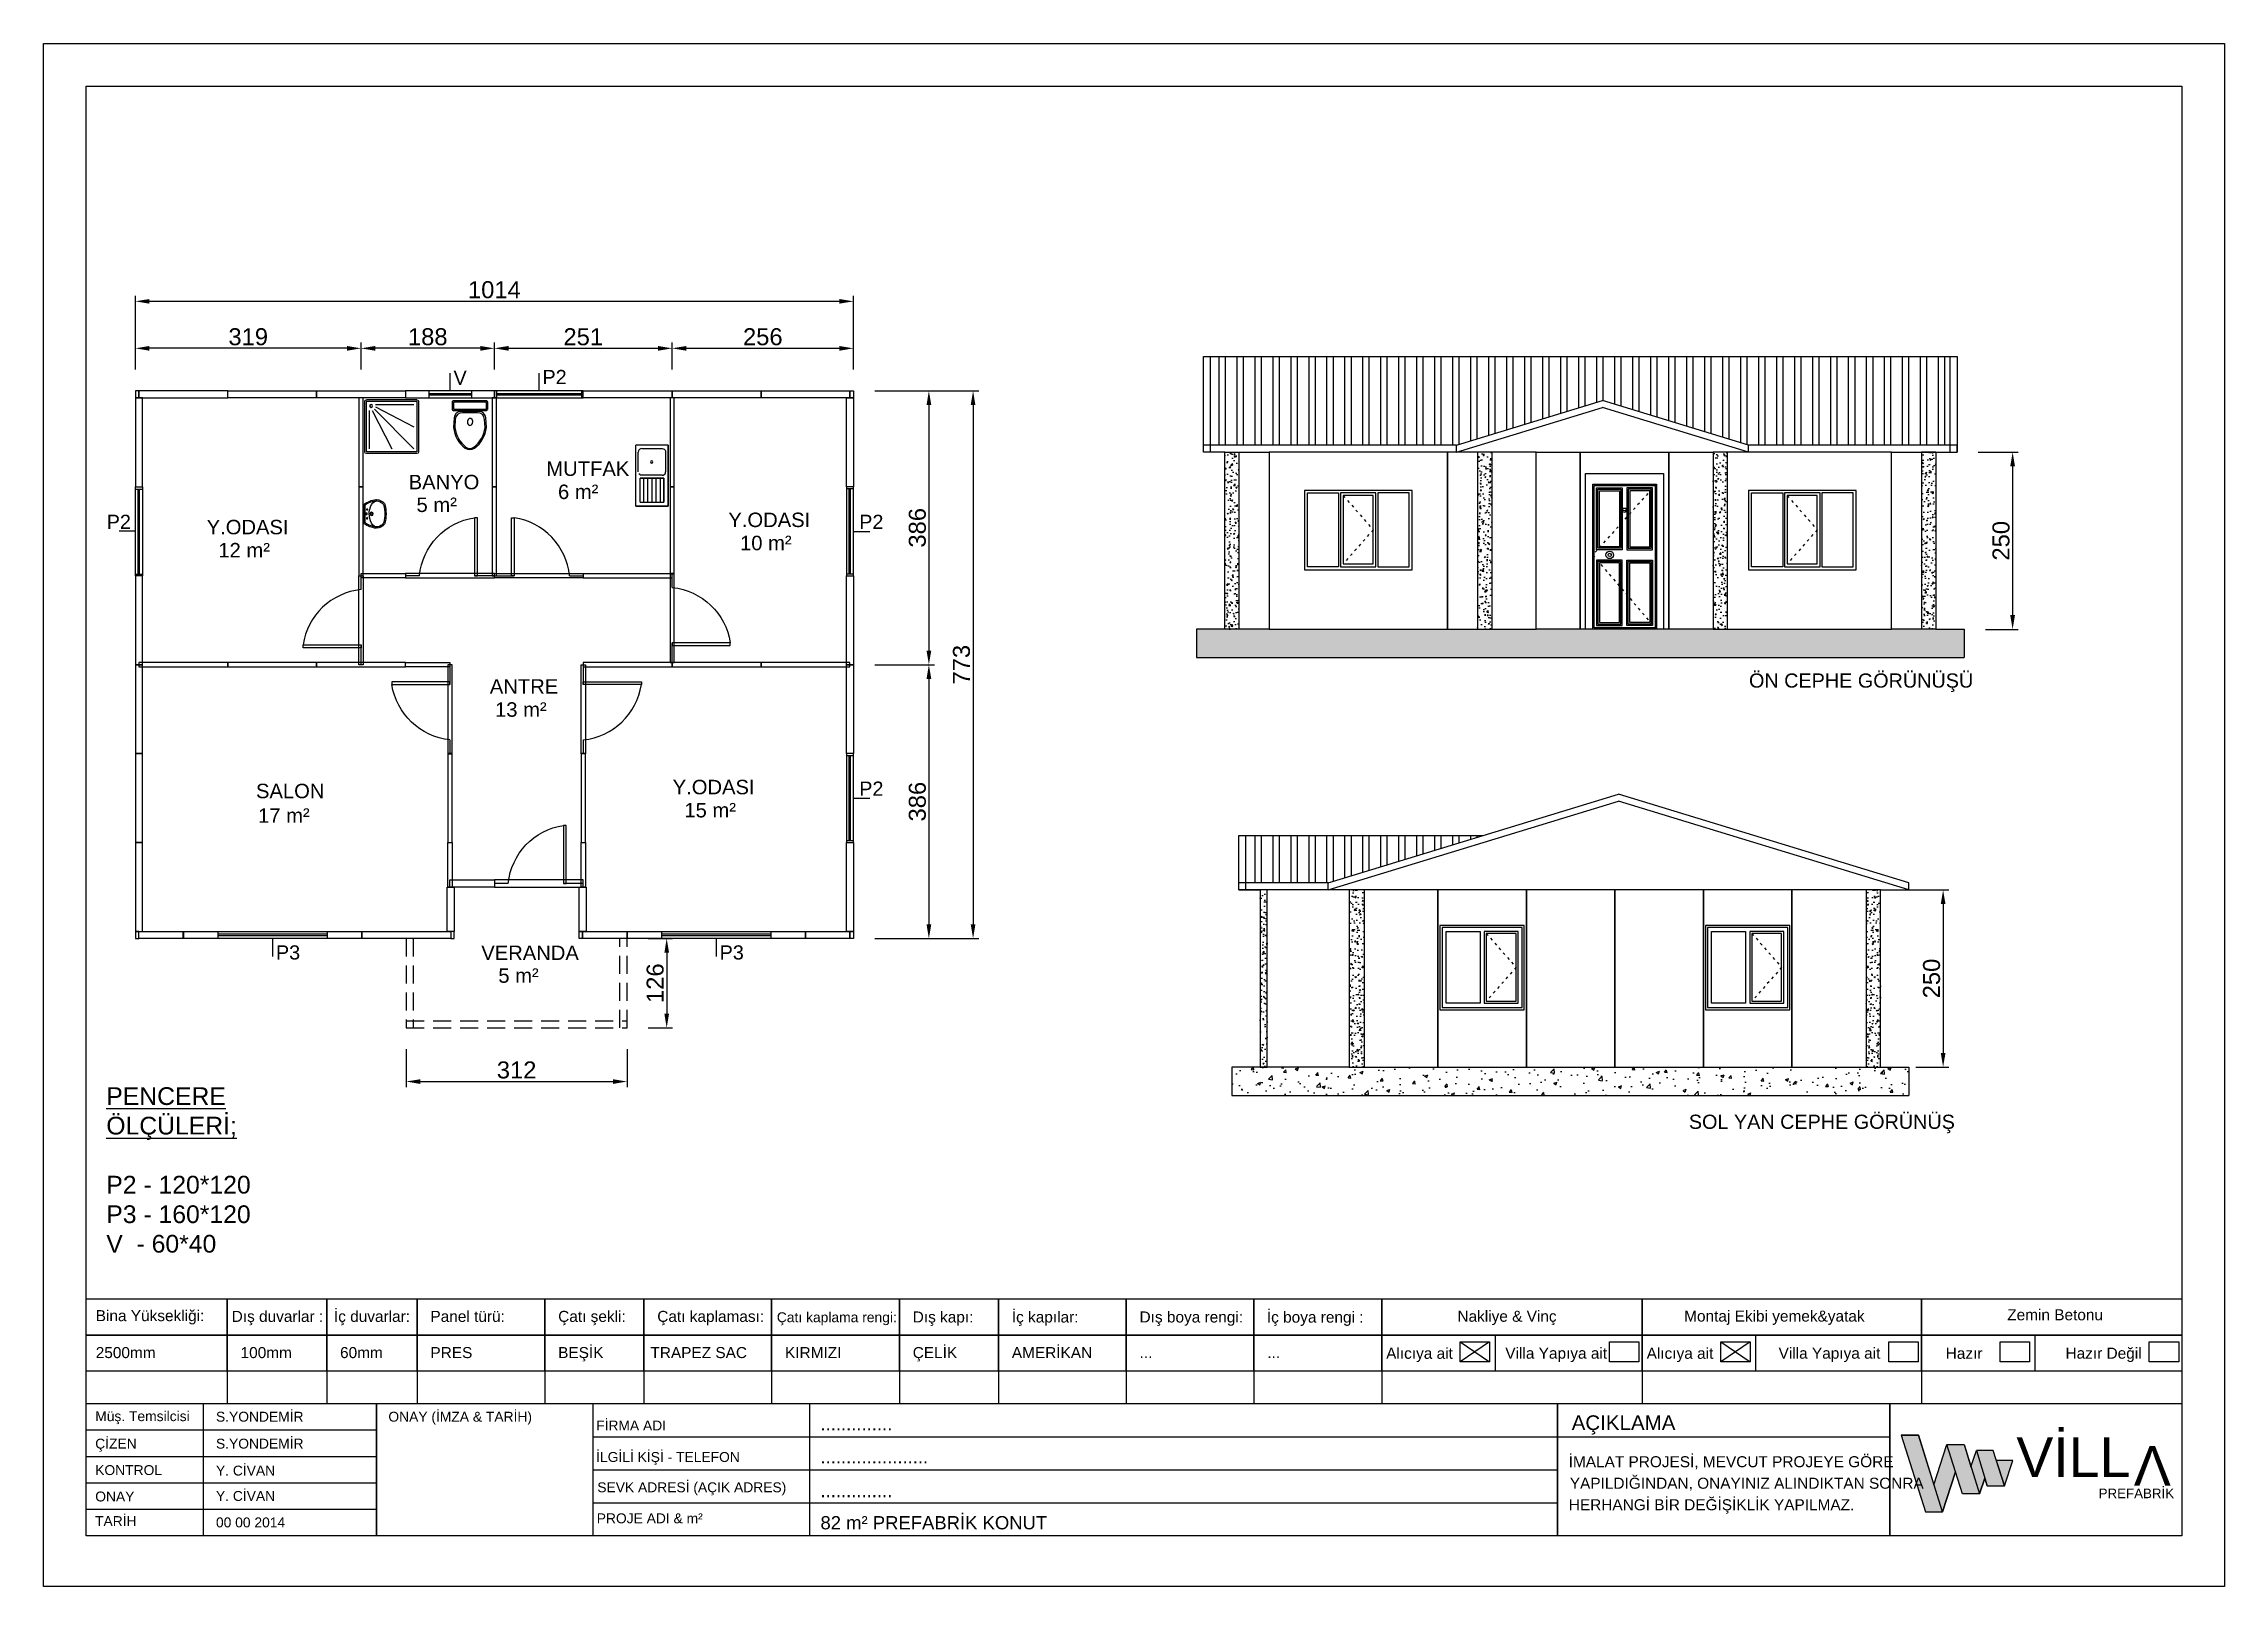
# Model space of a CAD drawing. Header units: millimetres. Extents: x 202729 to 220821, y -210537 to -202962.
# Drawn here: x 202729 to 205809, y -205139 to -202962 of the extents above; entities that cross this region are included whole.
import ezdxf
from ezdxf.enums import TextEntityAlignment as Align

# ---------------------------------------------------------------- set-up
doc = ezdxf.new("R2010")
doc.units = ezdxf.units.MM
doc.header["$MEASUREMENT"] = 0
doc.linetypes.add('ACAD_ISO03W100', pattern=[30, 12, -18])
doc.linetypes.add('DASHEDX2', pattern=[38.1, 25.4, -12.7])
for name, color, linetype in [('ANTET', 7, 'Continuous'), ('Block1', 255, 'Continuous'), ('KAPI-PEN', 3, 'Continuous'), ('kapı', 6, 'Continuous'), ('PANO', 11, 'Continuous'), ('TEFRIS', 4, 'Continuous'), ('YAZI', 50, 'Continuous')]:
    doc.layers.add(name, color=color, linetype=linetype)
doc.styles.get("Standard").update_dxf_attribs({"font": 'arial.ttf'})
doc.dimstyles.new('SERCAN', dxfattribs={"dimscale": 20, "dimtxt": 1.2, "dimasz": 1, "dimexe": 0.4, "dimexo": 1.5, "dimgap": 0.2, "dimtad": 1, "dimrnd": 1, "dimzin": 12, "dimdsep": 46, "dimtxsty": 'Standard', "dimcen": 0.8, "dimdle": 0.0005, "dimclrd": 150, "dimclre": 1, "dimclrt": 3, "dimazin": 3, "dimtfac": 1, "dimtmove": 0, "dimatfit": 3, "dimldrblk": 'DOTSMALL', "dimfxl": 0, "dimtolj": 1, "dimtzin": 0, "dimarcsym": 0})
pattern_1 = [(50, (131313.13, -215476.445), (18.218467, -1.5939086), [1.905, -20.955]), (355, (131313.13, -215476.445), (-3.5242826, 19.1056643), [1.524, -16.764]), (100.451, (131314.648, -215476.578), (14.69425, 17.5116688), [1.619, -17.809]), (46.1842, (131313.13, -215471.365), (27.107904, -4.204233), [2.8575, -31.4325]), (96.6356, (131315.389, -215471.716), (23.740423, 24.742556), [2.4285, -26.7135]), (351.184, (131313.13, -215471.365), (23.740461, 24.742512), [2.286, -25.146]), (21, (131315.67, -215472.635), (15.161488, -10.226552), [1.905, -20.955]), (326, (131315.67, -215472.635), (6.180203, 18.4187966), [1.524, -16.764]), (71.4514, (131316.933, -215473.488), (21.341649, 8.1922858), [1.619, -17.809]), (37.5, (131313.1296, -215476.4454), (0.3088603, 8.4555039), [0, -16.5608, 0, -17.018, 0, -16.8275]), (7.5, (131313.13, -215476.445), (6.6819663, 10.0180575), [0, -9.7028, 0, -16.1798, 0, -6.4135]), (327.5, (131307.4654, -215476.4454), (13.5590595, -0.5728744), [0, -6.35, 0, -19.812, 0, -26.289]), (317.5, (131304.925, -215476.445), (14.8129181, 2.5426491), [0, -8.255, 0, -13.1572, 0, -18.669])]
pattern_2 = [(90, (180242.816, -209614.712), (-25.4, 5e-15), []), (90, (180233.836, -209605.732), (-25.4, 5e-15), [])]

msp = doc.modelspace()

# ---------------------------------------------------------------- texts
for s, p in [('BANYO', (203244.932, -203590.748, 3)), ('MUTFAK', (203439.343, -203571.887, 3)), ('5 m²', (203256.041, -203622.805, 3)), ('6 m²', (203455.827, -203604.505, 3)), ('Y.ODASI', (202959.731, -203654.268, 3)), ('Y.ODASI', (203696.378, -203644.072, 3)), ('10 m²', (203712.862, -203676.69, 3)), ('12 m²', (202976.215, -203686.885, 3)), ('ANTRE', (203359.548, -203879.149, 3)), ('13 m²', (203366.939, -203911.766, 3)), ('Y.ODASI', (203617.78, -204021.184, 3)), ('SALON', (203029.385, -204026.74, 3)), ('15 m²', (203634.265, -204053.802, 3)), ('17 m²', (203032.317, -204061.364, 3)), ('VERANDA', (203347.487, -204255.134, 3)), ('5 m²', (203371.541, -204287.247, 3))]:
    msp.add_text(s, height=20.4019).set_placement(p)
at = {"linetype": 'Continuous', "lineweight": 25}
msp.add_text('ÖN CEPHE GÖRÜNÜŞÜ', height=20, dxfattribs=at).set_placement((205295.862, -203870.663, 3), align=Align.CENTER)
msp.add_text('SOL YAN CEPHE GÖRÜNÜŞ', height=20, dxfattribs=at).set_placement((205052.628, -204493.376, 3))
at = {"insert": (202818.01, -204434.646, 3), "char_height": 25, "attachment_point": 1}
msp.add_mtext_dynamic_manual_height_columns('{\\LPENCERE ÖLÇÜLERİ;}\\P\\PP2 - 120*120\\PP3 - 160*120\\PV  - 60*40', width=318.49724, gutter_width=12.5, heights=[255.588], dxfattribs=at)
at = {"layer": 'ANTET'}
for s, height, p in [('Müş. Temsilcisi', 13.97429, (202802.37, -204905.876, 3)), ('ÇİZEN', 13.9743, (202802.37, -204944.632, 3)), ('FİRMA ADI', 13.9743, (203509.701, -204919.04, 3)), ('AÇIKLAMA', 20.736, (204887.152, -204918.44, 3)), ('İLGİLİ KİŞİ - TELEFON', 13.97429, (203509.701, -204963.469, 3)), ('KONTROL ', 13.9743, (202802.37, -204981.956, 3)), ('SEVK ADRESİ (AÇIK ADRES) ', 13.97429, (203511.311, -205006.252, 3)), ('ONAY', 13.9743, (202802.37, -205019.25, 3)), ('TARİH', 13.9743, (202802.125, -205053.96, 3)), ('PROJE ADI & m² ', 13.97429, (203510.52, -205050.038, 3))]:
    e = msp.add_text(s, height=height, dxfattribs=at)
    e.set_placement(p)
    e.dxf.unprotected_set("ltscale", 0)
for s, p in [('İMALAT PROJESİ, MEVCUT PROJEYE GÖRE', (204882.912, -204970.922, 3)), ('YAPILDIĞINDAN, ONAYINIZ ALINDIKTAN SONRA', (204884.514, -205001.292, 3)), ('HERHANGİ BİR DEĞİŞİKLİK YAPILMAZ.', (204883.08, -205031.663, 3))]:
    msp.add_text(s, height=15.552, dxfattribs=at).set_placement(p)
at = {"layer": 'YAZI'}
for s, height, p in [('Bina Yüksekliği:', 15.552, (202803.094, -204764.786, 3)), ('Dış duvarlar : ', 15.552, (202995.04, -204765.796, 3)), ('İç duvarlar:', 15.552, (203139.429, -204765.796, 3)), ('Panel türü: ', 15.552, (203275.705, -204765.796, 3)), ('Çatı şekli:', 15.552, (203456.071, -204765.796, 3)), ('Çatı kaplaması: ', 15.552, (203595.988, -204765.796, 3)), ('Çatı kaplama rengi: ', 13.9968, (203764.759, -204766.263, 3)), ('Dış kapı:', 15.552, (203956.721, -204766.647, 3)), ('İç kapılar: ', 15.552, (204096.638, -204766.647, 3)), ('Dış boya rengi:', 15.552, (204277.004, -204766.647, 3)), ('İç boya rengi :', 15.552, (204456.753, -204766.802, 3)), ('Nakliye & Vinç', 15.552, (204725.84, -204765.611, 3)), ('Montaj Ekibi yemek&yatak', 15.552, (205045.975, -204765.363, 3)), ('Zemin Betonu', 15.552, (205502.168, -204763.568, 3)), ('2500mm', 15.552, (202803.094, -204816.899, 3)), ('100mm', 15.552, (203007.642, -204816.899, 3)), ('60mm', 15.552, (203148.059, -204816.899, 3)), ('PRES', 15.552, (203275.705, -204816.899, 3)), ('BEŞİK', 15.552, (203456.071, -204816.899, 3)), ('TRAPEZ SAC', 15.552, (203586.32, -204816.899, 3)), ('KIRMIZI', 15.552, (203776.354, -204816.899, 3)), ('ÇELİK', 15.552, (203956.721, -204816.899, 3)), ('AMERİKAN', 15.552, (204096.638, -204816.899, 3)), ('Alıcıya ait ', 15.552, (204625.211, -204817.899, 3)), ('Villa Yapıya ait', 15.552, (204793.458, -204817.76, 3)), ('Alıcıya ait ', 15.552, (204993.002, -204817.899, 3)), ('Villa Yapıya ait', 15.552, (205179.331, -204817.76, 3)), ('Hazır', 15.552, (205415.3, -204817.899, 3)), ('Hazır Değil', 15.552, (205584.493, -204817.76, 3)), ('...', 15.552, (204277.004, -204816.899, 3)), ('...', 15.552, (204457.371, -204816.899, 3)), ('S.YONDEMİR', 13.9743, (202972.862, -204906.624, 3)), ('ONAY (İMZA & TARİH)', 13.97429, (203216.304, -204906.624, 3)), ('S.YONDEMİR', 13.9743, (202972.862, -204944.632, 3)), ('..............', 18.6624, (203826.429, -204918.932, 3)), ('Y. CİVAN', 13.9743, (202972.862, -204982.656, 3)), ('.....................', 18.6624, (203826.429, -204965.426, 3)), ('Y. CİVAN', 13.9743, (202972.862, -205018.487, 3)), ('..............', 18.6624, (203826.429, -205013.258, 3)), ('00 00 2014', 13.9743, (202972.862, -205055.812, 3)), ('82 m² PREFABRİK KONUT', 18.6624, (203826.429, -205058.594, 3))]:
    e = msp.add_text(s, height=height, dxfattribs=at)
    e.set_placement(p)
    e.dxf.unprotected_set("ltscale", 0)

# ---------------------------------------------------------------- blocks, each defined once
blk = doc.blocks.new('P2 GÖRÜNÜS')
at = {"layer": 'Block1', "color": 1, "linetype": 'ACAD_ISO03W100', "ltscale": 0.3}
for p, q in [((60064.2, 10582.2), (60106.2, 10534.5)), ((60106.2, 10534.5), (60064.2, 10486.8))]:
    blk.add_line(p, q, dxfattribs=at)
at = {"layer": 'Block1', "color": 114}
blk.add_line((59995.7, 10393.7), (60120.7, 10393.7), dxfattribs=at)
blk.add_lwpolyline([(60120.7, 10643.7), (59995.7, 10643.7), (59995.7, 10393.7), (60120.7, 10393.7)], close=True, dxfattribs=at)
at = {"layer": 'Block1', "color": 0}
for points in [[(60117.7, 10593.7), (59998.7, 10593.7), (59998.7, 10474.7), (60117.7, 10474.7)], [(60114.7, 10590.7), (60001.7, 10590.7), (60001.7, 10477.7), (60114.7, 10477.7)], [(60007.3, 10585.2), (60055.3, 10585.2), (60055.3, 10483.8), (60007.3, 10483.8)], [(60109.2, 10585.2), (60061.2, 10585.2), (60061.2, 10483.8), (60109.2, 10483.8)], [(60106.2, 10582.2), (60064.2, 10582.2), (60064.2, 10486.8), (60106.2, 10486.8)]]:
    blk.add_lwpolyline(points, close=True, dxfattribs=at)
blk = doc.blocks.new('*D7402')
at = {"color": 1, "lineweight": -2}
for p, q in [((205461.3, -203538.4), (205517.8, -203538.4)), ((205471.3, -203788.4), (205517.8, -203788.4))]:
    blk.add_line(p, q, dxfattribs=at)
at = {"color": 150, "lineweight": -2}
blk.add_line((205509.8, -203558.4), (205509.8, -203768.4), dxfattribs=at)
at = {"color": 150}
for points in [[(205513.1, -203558.4), (205506.4, -203558.4), (205509.8, -203538.4)], [(205506.4, -203768.4), (205513.1, -203768.4), (205509.8, -203788.4)]]:
    blk.add_solid(points, dxfattribs=at)
at = {"layer": 'Defpoints', "color": 0}
for p in [(205431.3, -203538.4), (205441.3, -203788.4), (205509.8, -203788.4)]:
    blk.add_point(p, dxfattribs=at)
at = {"color": 3, "insert": (205493.5, -203663.4), "char_height": 24, "attachment_point": 5, "rotation": 90}
blk.add_mtext('\\A1;250', dxfattribs=at)
blk = doc.blocks.new('_DotSmall')
at = {"color": 0, "linetype": 'ByBlock', "const_width": 0.5}
blk.add_lwpolyline([(-0.0625, 0, 1), (0.0625, 0, 1)], format="xyb", close=True, dxfattribs=at)
blk = doc.blocks.new('*D7403')
at = {"color": 1, "lineweight": -2}
for p, q in [((205363.2, -204156.2), (205419.6, -204156.2)), ((205373.2, -204406.2), (205419.6, -204406.2))]:
    blk.add_line(p, q, dxfattribs=at)
at = {"color": 150, "lineweight": -2}
blk.add_line((205411.6, -204176.2), (205411.6, -204386.2), dxfattribs=at)
at = {"color": 150}
for points in [[(205415, -204176.2), (205408.3, -204176.2), (205411.6, -204156.2)], [(205408.3, -204386.2), (205415, -204386.2), (205411.6, -204406.2)]]:
    blk.add_solid(points, dxfattribs=at)
at = {"layer": 'Defpoints', "color": 0}
for p in [(205333.2, -204156.2), (205343.2, -204406.2), (205411.6, -204406.2)]:
    blk.add_point(p, dxfattribs=at)
at = {"color": 3, "insert": (205395.4, -204281.2), "char_height": 24, "attachment_point": 5, "rotation": 90}
blk.add_mtext('\\A1;250', dxfattribs=at)
blk = doc.blocks.new('VİLLA YAPI LOGO')
h = blk.add_hatch(color=152)
h.dxf.hatch_style = 1
h.paths.add_polyline_path([(9538.8, 8387.7), (9514.4, 8387.7), (9548.6, 8279.2), (9572.4, 8279.2)])
h.paths.add_polyline_path([(9603, 8374.1), (9578.7, 8374.1), (9590.8, 8335.7), (9600.7, 8304.6), (9624.8, 8304.6)])
h.paths.add_polyline_path([(9648.6, 8351.8), (9644.1, 8365.8), (9620.6, 8365.8), (9635.8, 8316.2), (9660.2, 8316.2)])
h = blk.add_hatch(color=30)
h.dxf.hatch_style = 1
h.paths.add_polyline_path([(9590.8, 8335.7), (9578.7, 8374.1), (9560.6, 8317.3), (9572.4, 8279.2)])
h.paths.add_polyline_path([(9620.6, 8365.8), (9612.8, 8342.8), (9624.8, 8304.6), (9632.4, 8327)])
h.paths.add_polyline_path([(9671.8, 8351.8), (9648.6, 8351.8), (9660.2, 8316.2)])
blk.add_lwpolyline([(9514.4, 8387.7), (9548.6, 8279.2), (9572.4, 8279.2), (9538.8, 8387.7), (9514.4, 8387.7), (9538.8, 8387.7), (9560.6, 8317.3), (9578.7, 8374.1), (9603, 8374.1), (9624.8, 8304.6), (9600.7, 8304.6), (9590.8, 8335.7), (9572.4, 8279.2), (9590.8, 8335.7), (9578.7, 8374.1), (9603, 8374.1), (9612.8, 8342.8), (9620.6, 8365.8), (9635.8, 8316.2), (9632.4, 8327), (9624.8, 8304.6), (9632.4, 8327), (9635.8, 8316.2), (9660.2, 8316.2), (9671.8, 8351.8), (9648.6, 8351.8), (9660.2, 8316.2), (9644.1, 8365.8), (9620.6, 8365.8)])
at = {"attachment_point": 1}
for s, width, heights, insert, char_height in [('{\\f@Arial Unicode MS|b0|i0|c162|p34;VİLL}', 218.068, [79], (9676.9, 8384.4), 56.056), ('{\\f@Arial Unicode MS|b0|i0|c162|p34;PREFABRİK}', 125.405, [36.9], (9793.1, 8312), 13.453)]:
    blk.add_mtext_dynamic_manual_height_columns(s, width=width, gutter_width=12.5, heights=heights, dxfattribs=dict(at, insert=insert, char_height=char_height))
at = {"insert": (9895, 8316.3), "char_height": 56.056, "attachment_point": 1, "rotation": 180}
blk.add_mtext_dynamic_manual_height_columns('{\\f@Arial Unicode MS|b0|i0|c162|p34;V}', width=405.085, gutter_width=12.5, heights=[68.1], dxfattribs=at)
blk = doc.blocks.new('110')
blk.add_lwpolyline([(74265.2, -40100.5), (74265.2, -40226), (74275.2, -40226), (74275.2, -40100.5)], close=True)
blk = doc.blocks.new('121')
for points in [[(74270.2, -39714), (74265.2, -39714), (74265.2, -39724), (74270.2, -39724)], [(74270.2, -39724), (74395.7, -39724), (74395.7, -39714), (74270.2, -39714)], [(74270.2, -39724), (74395.7, -39724), (74395.7, -39714), (74270.2, -39714)]]:
    blk.add_lwpolyline(points, close=True)
blk = doc.blocks.new('126')
for p, q in [((75181.7, -39714), (75181.7, -39724)), ((75241.7, -39714), (75241.7, -39724))]:
    blk.add_line(p, q)
blk.add_lwpolyline([(75148.7, -39724), (75274.2, -39724), (75274.2, -39714), (75148.7, -39714)], close=True)
at = {"layer": 'KAPI-PEN'}
for p, q in [((75211.7, -39714), (75211.7, -39688.9)), ((75241.7, -39718), (75181.7, -39718)), ((75241.7, -39720), (75181.7, -39720))]:
    blk.add_line(p, q, dxfattribs=at)
blk.add_text('V', height=20, dxfattribs=at).set_placement((75216.5, -39705.5))
blk = doc.blocks.new('P2 ÜST')
for p, q in [((72771.4, 13237.9), (72771.4, 13227.9)), ((72891.4, 13237.9), (72891.4, 13227.9))]:
    blk.add_line(p, q)
blk.add_lwpolyline([(72768.4, 13227.9), (72893.9, 13227.9), (72893.9, 13237.9), (72768.4, 13237.9)], close=True)
at = {"layer": 'KAPI-PEN'}
for p, q in [((72831.4, 13237.9), (72831.4, 13262.9)), ((72891.4, 13233.9), (72771.4, 13233.9)), ((72891.4, 13231.9), (72771.4, 13231.9))]:
    blk.add_line(p, q, dxfattribs=at)
blk.add_text('P2', height=20, dxfattribs=at).set_placement((72836.2, 13247.4))
blk = doc.blocks.new('P3 ALT')
for p, q in [((73190.1, 13054.2), (73190.1, 13064.2)), ((73344.6, 13054.2), (73344.6, 13064.2))]:
    blk.add_line(p, q)
blk.add_lwpolyline([(73141.1, 13064.2), (73393.1, 13064.2), (73393.1, 13054.2), (73141.1, 13054.2)], close=True)
at = {"layer": 'KAPI-PEN'}
for p, q in [((73344.6, 13060.2), (73190.1, 13060.2)), ((73344.6, 13058.2), (73190.1, 13058.2)), ((73267.1, 13054.2), (73267.1, 13029.1))]:
    blk.add_line(p, q, dxfattribs=at)
blk.add_text('P3', height=20, dxfattribs=at).set_placement((73271.9, 13024.6))
blk = doc.blocks.new('D')
blk.add_lwpolyline([(69161.3, -39614.6), (69286.8, -39614.6), (69286.8, -39608.6), (69161.3, -39608.6)], close=True)
blk = doc.blocks.new('KAPI')
for points in [[(68907.3, -39991.1), (68907.3, -40116.6), (68913.3, -40116.6), (68913.3, -39991.1)], [(68907.3, -39991.1), (68907.3, -40116.6), (68913.3, -40116.6), (68913.3, -39991.1)], [(68913.3, -40116.6), (68913.3, -39991.1), (68907.3, -39991.1), (68907.3, -40116.6)]]:
    blk.add_lwpolyline(points, close=True)
at = {"layer": 'KAPI-PEN'}
for points in [[(68910.3, -39991.1), (68910.3, -40019.1)], [(68910.3, -40097.1), (68910.3, -40116.6)]]:
    blk.add_lwpolyline(points, dxfattribs=at)
blk.add_lwpolyline([(68910.3, -40097.1, -0.341049), (68828.3, -40019.1), (68910.3, -40019.1), (68910.3, -40015.1), (68828.3, -40015.1), (68828.3, -40019.1)], format="xyb", dxfattribs=at)
blk = doc.blocks.new('113')
for points in [[(74265.2, -40728), (74265.2, -40853.5), (74275.2, -40853.5), (74275.2, -40728)], [(74265.2, -40728), (74265.2, -40853.5), (74275.2, -40853.5), (74275.2, -40728)], [(74275.2, -40853.5), (74275.2, -40728), (74265.2, -40728), (74265.2, -40853.5)]]:
    blk.add_lwpolyline(points, close=True)
at = {"layer": 'KAPI-PEN'}
for points in [[(74270.2, -40728), (74270.2, -40756)], [(74270.2, -40834), (74270.2, -40853.5)]]:
    blk.add_lwpolyline(points, dxfattribs=at)
blk.add_lwpolyline([(74270.2, -40834, -0.341049), (74188.2, -40756), (74270.2, -40756), (74270.2, -40752), (74188.2, -40752), (74188.2, -40756)], format="xyb", dxfattribs=at)
blk = doc.blocks.new('P2 SOL')
for p, q in [((72745.5, 13204.6), (72755.5, 13204.6)), ((72745.5, 13084.6), (72755.5, 13084.6))]:
    blk.add_line(p, q)
blk.add_lwpolyline([(72755.5, 13207.6), (72755.5, 13082.1), (72745.5, 13082.1), (72745.5, 13207.6)], close=True)
at = {"layer": 'KAPI-PEN'}
for p, q in [((72749.5, 13084.6), (72749.5, 13204.6)), ((72751.5, 13084.6), (72751.5, 13204.6)), ((72745.5, 13144.9), (72722.4, 13144.9))]:
    blk.add_line(p, q, dxfattribs=at)
blk.add_text('P2', height=20, dxfattribs=at).set_placement((72705, 13148.3))
blk = doc.blocks.new('P2 SAĞ')
for p, q in [((72919.8, 13207.6), (72909.8, 13207.6)), ((72919.8, 13087.6), (72909.8, 13087.6))]:
    blk.add_line(p, q)
blk.add_lwpolyline([(72909.8, 13210.6), (72909.8, 13085.1), (72919.8, 13085.1), (72919.8, 13210.6)], close=True)
at = {"layer": 'KAPI-PEN'}
for p, q in [((72913.8, 13087.6), (72913.8, 13207.6)), ((72915.8, 13087.6), (72915.8, 13207.6)), ((72919.8, 13147.8), (72942.9, 13147.8))]:
    blk.add_line(p, q, dxfattribs=at)
blk.add_text('P2', height=20, dxfattribs=at).set_placement((72927.9, 13151.2))
blk = doc.blocks.new('DUS')
at = {"layer": 'TEFRIS'}
for p, q in [((-1.6, 0.7), (-73.1, 0.7)), ((-75.3, -1.6), (-75.3, -73.1)), ((-73.1, -2.4), (-73.1, -72.3)), ((-2.4, -1.6), (-72.3, -1.6)), ((-14.5, -6.2), (-68.5, -6.2)), ((-14.6, -9.6), (-68.5, -37.7)), ((-12.9, -12.9), (-68.5, -68.5)), ((-9.6, -14.6), (-37.7, -68.5)), ((-6.2, -68.5), (-6.2, -14.5)), ((-1.6, -72.3), (-1.6, -2.4)), ((0.7, -73.1), (0.7, -1.6)), ((-73.1, -75.3), (-1.6, -75.3)), ((-72.3, -73.1), (-2.4, -73.1))]:
    blk.add_line(p, q, dxfattribs=at)
blk.add_circle((-8.2, -8.2), 2.03, dxfattribs=at)
for centre, radius, start, end in [((-73.1, -1.6), 2.28, 90, 180), ((-1.6, -1.6), 2.28, 0, 90), ((-72.3, -2.4), 0.76, 90, 180), ((-2.4, -2.4), 0.76, 360, 90), ((-73.1, -73.1), 2.28, 180, 270), ((-72.3, -72.3), 0.76, 180, 270), ((-2.4, -72.3), 0.76, 270, 0), ((-1.6, -73.1), 2.28, 270, 360)]:
    blk.add_arc(centre, radius, start, end, dxfattribs=at)
blk = doc.blocks.new('KLOZET')
at = {"layer": 'TEFRIS'}
for p, q in [((-15, 12.4), (-13.8, 12.4)), ((-15, -12.4), (-13.8, -12.4))]:
    blk.add_line(p, q, dxfattribs=at)
for points in [[(-67.2, -6.6, 0.199825), (-37.9, -23.2), (-24.4, -22.4, 0.397632), (-15, -12.4), (-15, 12.4, 0.397632), (-24.4, 22.4), (-37.9, 23.2, 0.199825), (-67.2, 6.6, 0.284389)], [(-37.8, -21.3), (-26.4, -20.7, 0.398989), (-16.9, -10.7), (-16.9, 10.7, 0.398989), (-26.4, 20.7), (-37.8, 21.3, 0.197715), (-65.7, 5.6, 0.284389), (-65.7, -5.6, 0.197715)], [(-2, -25.1, 0.414214), (0, -23.1), (0, 23.1, 0.414214), (-2, 25.1), (-11.8, 25.1, 0.414214), (-13.8, 23.1), (-13.8, -23.1, 0.414214), (-11.8, -25.1)]]:
    blk.add_lwpolyline(points, format="xyb", close=True, dxfattribs=at)
blk.add_lwpolyline([(-11.9, -23.2), (-1.9, -23.2), (-1.9, 23.2), (-11.9, 23.2)], close=True, dxfattribs=at)
at = {"layer": 'TEFRIS', "linetype": 'Continuous'}
blk.add_polyline3d([(-35, -0.1, 0), (-34.2, -2.2, 0), (-32, -3.6, 0), (-29.1, -3.9, 0), (-26.5, -3, 0), (-24.9, -1.2, 0), (-24.9, 0.9, 0), (-26.5, 2.7, 0), (-29.1, 3.6, 0), (-32, 3.3, 0), (-34.2, 1.9, 0), (-35, -0.1, 0)], dxfattribs=at)
blk = doc.blocks.new('LAVABO')
at = {"layer": 'TEFRIS'}
for points in [[(13.9, 0, 0.112842), (20.4, 16.5, 0.051406), (20.4, 17.4, 0.218961), (14.4, 28.5, 0.113197), (12.7, 29.3, 0.122001), (-12.7, 29.3, 0.113197), (-14.4, 28.5, 0.218961), (-20.4, 17.4, 0.051406), (-20.4, 16.5, 0.112842), (-13.9, 0)], [(10, 1.2, 0.248162), (13.8, 2.8, 0.097547), (18.6, 16.6, 0.057084), (18.6, 17.5, 0.205938), (13.7, 26.7, 0.12541), (11.8, 27.7, 0.11725), (-11.8, 27.7, 0.12541), (-13.7, 26.7, 0.174088), (-18.3, 19.3, 0.114282), (-18.6, 16.6, 0.097547), (-13.8, 2.8, 0.248162), (-10, 1.2)]]:
    blk.add_lwpolyline(points, format="xyb", close=True, dxfattribs=at)
blk.add_lwpolyline([(-18.3, 19.3, 0.321438), (-13.2, 10.3, 0.098457), (0, 7.1, 0.139763), (13.2, 10.3, 0.277065), (18.3, 19.3)], format="xyb", dxfattribs=at)
for centre, radius in [((-6.2, 4), 0.923), ((0, 10.5), 2.31), ((0, 10.5), 1.42), ((0, 3.2), 1.08), ((6.2, 4), 0.923)]:
    blk.add_circle(centre, radius, dxfattribs=at)
blk = doc.blocks.new('EVVVYE')
at = {"layer": 'TEFRIS'}
for p, q in [((46.7, 28.8, 1.5), (-39.3, 28.8, 1.5)), ((-39.3, 28.8, 1.5), (-39.3, -17.2, 1.5)), ((-33.9, 22.7), (0, 22.7)), ((-33.9, -11), (-33.9, 22.7)), ((-33.9, 17.8), (0, 17.8)), ((-33.9, 11.9), (0, 11.9)), ((-33.9, 5.9), (0, 5.9)), ((-33.9, 0), (0, 0)), ((0, 22.7), (0, -11)), ((36.9, 25.1), (8.9, 25.1)), ((41.7, -8.7), (41.7, 20.3)), ((46.7, 28.8, 1.5), (46.7, -17.2, 1.5)), ((-39.3, -17.2, 1.5), (46.7, -17.2, 1.5)), ((-33.9, -5.9), (0, -5.9)), ((-33.9, -11), (0, -11))]:
    blk.add_line(p, q, dxfattribs=at)
blk.add_circle((22.9, 5.4, -3), 1.49, dxfattribs=at)
for points, invisible_edges in [([(-35.8, 27.3, 1.5), (-39.3, 28.8, 1.5), (46.7, 28.8, 1.5)], 13), ([(-37.8, -13.7, 1.5), (-39.3, -17.2, 1.5), (-39.3, 28.8, 1.5)], 13), ([(8.9, 25.1), (-36.3, 24.7), (7.4, 24.9)], 3), ([(7.4, 24.9), (-36.3, 24.7), (6.1, 24.2)], 3), ([(4.3, -10.2), (-35.2, 25.8), (4.1, -8.7)], 3), ([(4.1, -8.7), (-35.2, 25.8), (4.1, 20.3)], 3), ([(6.1, -12.6), (-35.2, 25.8), (5, -11.5)], 3), ([(5, -11.5), (-35.2, 25.8), (4.3, -10.2)], 3), ([(6.1, 24.2), (-35.2, -14.2), (5, 23.1)], 3), ([(5, 23.1), (-35.2, -14.2), (4.3, 21.8)], 3), ([(4.3, 21.8), (-35.2, -14.2), (4.1, 20.3)], 3), ([(0, -11), (0, 22.7), (-33.9, 22.7)], 12), ([(36.9, 25.1), (82.1, 24.7), (38.4, 24.9)], 3), ([(38.4, 24.9), (82.1, 24.7), (39.7, 24.2)], 3), ([(39.7, -12.6), (81, 25.8), (40.8, -11.5)], 3), ([(39.7, 24.2), (81, -14.2), (40.8, 23.1)], 3), ([(40.8, -11.5), (81, 25.8), (41.5, -10.2)], 3), ([(40.8, 23.1), (81, -14.2), (41.5, 21.8)], 3), ([(41.5, -10.2), (81, 25.8), (41.7, -8.7)], 3), ([(41.5, 21.8), (81, -14.2), (41.7, 20.3)], 3), ([(36.9, -13.5), (-36.2, -13.5), (8.9, -13.5)], 3), ([(36.9, -13.5), (82.1, -13.1), (38.4, -13.2)], 3), ([(38.4, -13.2), (82.1, -13.1), (39.7, -12.6)], 3)]:
    blk.add_3dface(points, dxfattribs=dict(at, invisible_edges=invisible_edges))
blk = doc.blocks.new('*D7412')
at = {"color": 1, "lineweight": -2}
for p, q in [((203366, -203421.8), (203366, -203383.8)), ((203617, -203421.8), (203617, -203383.8))]:
    blk.add_line(p, q, dxfattribs=at)
at = {"color": 150, "lineweight": -2}
blk.add_line((203386, -203391.8), (203597, -203391.8), dxfattribs=at)
at = {"color": 150}
for points in [[(203386, -203388.5), (203386, -203395.2), (203366, -203391.8)], [(203597, -203395.2), (203597, -203388.5), (203617, -203391.8)]]:
    blk.add_solid(points, dxfattribs=at)
at = {"layer": 'Defpoints', "color": 0}
for p in [(203617, -203391.8), (203366, -203451.8), (203617, -203451.8)]:
    blk.add_point(p, dxfattribs=at)
at = {"color": 3, "insert": (203491.5, -203375.6), "char_height": 24, "attachment_point": 5}
blk.add_mtext('\\A1;251', dxfattribs=at)
blk = doc.blocks.new('*D7413')
at = {"color": 1, "lineweight": -2}
for p, q in [((203617, -203421.8), (203617, -203383.8)), ((203873, -203421.8), (203873, -203383.8))]:
    blk.add_line(p, q, dxfattribs=at)
at = {"color": 150, "lineweight": -2}
blk.add_line((203637, -203391.8), (203853, -203391.8), dxfattribs=at)
at = {"color": 150}
for points in [[(203637, -203388.5), (203637, -203395.2), (203617, -203391.8)], [(203853, -203395.2), (203853, -203388.5), (203873, -203391.8)]]:
    blk.add_solid(points, dxfattribs=at)
at = {"layer": 'Defpoints', "color": 0}
for p in [(203873, -203391.8), (203617, -203451.8), (203873, -203451.8)]:
    blk.add_point(p, dxfattribs=at)
at = {"color": 3, "insert": (203745, -203375.6), "char_height": 24, "attachment_point": 5}
blk.add_mtext('\\A1;256', dxfattribs=at)
blk = doc.blocks.new('*D7414')
at = {"color": 1, "lineweight": -2}
for p, q in [((202859, -203391.8), (202859, -203317.5)), ((203873, -203391.8), (203873, -203317.5))]:
    blk.add_line(p, q, dxfattribs=at)
at = {"color": 150, "lineweight": -2}
blk.add_line((203853, -203325.5), (202879, -203325.5), dxfattribs=at)
at = {"color": 150}
for points in [[(202879, -203322.2), (202879, -203328.8), (202859, -203325.5)], [(203853, -203328.8), (203853, -203322.2), (203873, -203325.5)]]:
    blk.add_solid(points, dxfattribs=at)
at = {"layer": 'Defpoints', "color": 0}
for p in [(202859, -203325.5), (202859, -203421.8), (203873, -203421.8)]:
    blk.add_point(p, dxfattribs=at)
at = {"color": 3, "insert": (203366, -203309.2), "char_height": 24, "attachment_point": 5}
blk.add_mtext('\\A1;1014', dxfattribs=at)
blk = doc.blocks.new('*D7415')
at = {"color": 1, "lineweight": -2}
for p, q in [((203903, -203451.8), (203987.5, -203451.8)), ((203903, -203838.3), (203987.5, -203838.3))]:
    blk.add_line(p, q, dxfattribs=at)
at = {"color": 150, "lineweight": -2}
blk.add_line((203979.5, -203471.8), (203979.5, -203818.3), dxfattribs=at)
at = {"color": 150}
for points in [[(203982.9, -203471.8), (203976.2, -203471.8), (203979.5, -203451.8)], [(203976.2, -203818.3), (203982.9, -203818.3), (203979.5, -203838.3)]]:
    blk.add_solid(points, dxfattribs=at)
at = {"layer": 'Defpoints', "color": 0}
for p in [(203873, -203451.8), (203873, -203838.3), (203979.5, -203838.3)]:
    blk.add_point(p, dxfattribs=at)
at = {"color": 3, "insert": (203963.3, -203645.1), "char_height": 24, "attachment_point": 5, "rotation": 90}
blk.add_mtext('\\A1;386', dxfattribs=at)
blk = doc.blocks.new('*D7416')
at = {"color": 1, "lineweight": -2}
for p, q in [((203903, -203838.3), (203987.5, -203838.3)), ((203903, -204224.8), (203987.5, -204224.8))]:
    blk.add_line(p, q, dxfattribs=at)
at = {"color": 150, "lineweight": -2}
blk.add_line((203979.5, -203858.3), (203979.5, -204204.8), dxfattribs=at)
at = {"color": 150}
for points in [[(203982.9, -203858.3), (203976.2, -203858.3), (203979.5, -203838.3)], [(203976.2, -204204.8), (203982.9, -204204.8), (203979.5, -204224.8)]]:
    blk.add_solid(points, dxfattribs=at)
at = {"layer": 'Defpoints', "color": 0}
for p in [(203873, -203838.3), (203873, -204224.8), (203979.5, -204224.8)]:
    blk.add_point(p, dxfattribs=at)
at = {"color": 3, "insert": (203963.3, -204031.6), "char_height": 24, "attachment_point": 5, "rotation": 90}
blk.add_mtext('\\A1;386', dxfattribs=at)
blk = doc.blocks.new('*D7417')
at = {"color": 1, "lineweight": -2}
for p, q in [((203933, -203451.8), (204049.9, -203451.8)), ((203933, -204224.8), (204049.9, -204224.8))]:
    blk.add_line(p, q, dxfattribs=at)
at = {"color": 150, "lineweight": -2}
blk.add_line((204041.9, -203471.8), (204041.9, -204204.8), dxfattribs=at)
at = {"color": 150}
for points in [[(204045.2, -203471.8), (204038.6, -203471.8), (204041.9, -203451.8)], [(204038.6, -204204.8), (204045.2, -204204.8), (204041.9, -204224.8)]]:
    blk.add_solid(points, dxfattribs=at)
at = {"layer": 'Defpoints', "color": 0}
for p in [(203903, -203451.8), (203903, -204224.8), (204041.9, -204224.8)]:
    blk.add_point(p, dxfattribs=at)
at = {"color": 3, "insert": (204025.6, -203838.3), "char_height": 24, "attachment_point": 5, "rotation": 90}
blk.add_mtext('\\A1;773', dxfattribs=at)
blk = doc.blocks.new('*D7418')
at = {"color": 1, "lineweight": -2}
for p, q in [((203583.3, -204224.8), (203617.3, -204224.8)), ((203583.3, -204350.8), (203617.3, -204350.8))]:
    blk.add_line(p, q, dxfattribs=at)
at = {"color": 150, "lineweight": -2}
blk.add_line((203609.3, -204244.8), (203609.3, -204330.8), dxfattribs=at)
at = {"color": 150}
for points in [[(203612.6, -204244.8), (203606, -204244.8), (203609.3, -204224.8)], [(203606, -204330.8), (203612.6, -204330.8), (203609.3, -204350.8)]]:
    blk.add_solid(points, dxfattribs=at)
at = {"layer": 'Defpoints', "color": 0}
for p in [(203553.3, -204224.8), (203553.3, -204350.8), (203609.3, -204350.8)]:
    blk.add_point(p, dxfattribs=at)
at = {"color": 3, "insert": (203593.1, -204287.8), "char_height": 24, "attachment_point": 5, "rotation": 90}
blk.add_mtext('\\A1;126', dxfattribs=at)
blk = doc.blocks.new('*D7419')
at = {"color": 1, "lineweight": -2}
for p, q in [((203241.5, -204380.8), (203241.5, -204434.6)), ((203553.3, -204380.8), (203553.3, -204434.6))]:
    blk.add_line(p, q, dxfattribs=at)
at = {"color": 150, "lineweight": -2}
blk.add_line((203261.5, -204426.6), (203533.3, -204426.6), dxfattribs=at)
at = {"color": 150}
for points in [[(203261.5, -204423.3), (203261.5, -204430), (203241.5, -204426.6)], [(203533.3, -204430), (203533.3, -204423.3), (203553.3, -204426.6)]]:
    blk.add_solid(points, dxfattribs=at)
at = {"layer": 'Defpoints', "color": 0}
for p in [(203241.5, -204350.8), (203553.3, -204350.8), (203553.3, -204426.6)]:
    blk.add_point(p, dxfattribs=at)
at = {"color": 3, "insert": (203397.4, -204410.4), "char_height": 24, "attachment_point": 5}
blk.add_mtext('\\A1;312', dxfattribs=at)
blk = doc.blocks.new('*D7420')
at = {"color": 1, "lineweight": -2}
for p, q in [((203177.8, -203421.8), (203177.8, -203383.8)), ((203366, -203391.8), (203366, -203383.8))]:
    blk.add_line(p, q, dxfattribs=at)
at = {"color": 150, "lineweight": -2}
blk.add_line((203346, -203391.8), (203197.8, -203391.8), dxfattribs=at)
at = {"color": 150}
for points in [[(203197.8, -203388.5), (203197.8, -203395.2), (203177.8, -203391.8)], [(203346, -203395.2), (203346, -203388.5), (203366, -203391.8)]]:
    blk.add_solid(points, dxfattribs=at)
at = {"layer": 'Defpoints', "color": 0}
for p in [(203177.8, -203391.8), (203366, -203421.8), (203177.8, -203451.8)]:
    blk.add_point(p, dxfattribs=at)
at = {"color": 3, "insert": (203271.9, -203375.6), "char_height": 24, "attachment_point": 5}
blk.add_mtext('\\A1;188', dxfattribs=at)
blk = doc.blocks.new('*D7421')
at = {"color": 1, "lineweight": -2}
for p, q in [((202859, -203421.8), (202859, -203383.8)), ((203177.8, -203391.8), (203177.8, -203383.8))]:
    blk.add_line(p, q, dxfattribs=at)
at = {"color": 150, "lineweight": -2}
blk.add_line((203157.8, -203391.8), (202879, -203391.8), dxfattribs=at)
at = {"color": 150}
for points in [[(202879, -203388.5), (202879, -203395.2), (202859, -203391.8)], [(203157.8, -203395.2), (203157.8, -203388.5), (203177.8, -203391.8)]]:
    blk.add_solid(points, dxfattribs=at)
at = {"layer": 'Defpoints', "color": 0}
for p in [(202859, -203391.8), (203177.8, -203421.8), (202859, -203451.8)]:
    blk.add_point(p, dxfattribs=at)
at = {"color": 3, "insert": (203018.4, -203375.6), "char_height": 24, "attachment_point": 5}
blk.add_mtext('\\A1;319', dxfattribs=at)
blk = doc.blocks.new('60 LIK Y.PANO 1')
blk.add_lwpolyline([(20531.2, 3090.9), (20594, 3090.9), (20594, 3084.9), (20531.2, 3084.9)], close=True)
blk = doc.blocks.new('60 LIK Y.PANO 2')
blk.add_lwpolyline([(20521.3, 3065.8), (20527.3, 3065.8), (20527.3, 3003), (20521.3, 3003)], close=True)
blk = doc.blocks.new('100 LÜK Y.PANO')
blk.add_lwpolyline([(19211.7, 4335.9), (19274.5, 4335.9), (19274.5, 4325.9), (19211.7, 4325.9)], close=True)

# ---------------------------------------------------------------- dimensions: what is measured, and where the dimension line sits
for base, p1, p2, picture, middle in [((202859.04, -203325.5, 3), (203873.04, -203421.845, 3), (202859.04, -203421.845, 3), '*D7414', (203366.04, -203309.248, 3)), ((202859.04, -203391.828, 3), (203177.79, -203421.845, 3), (202859.04, -203451.845, 3), '*D7421', (203018.415, -203375.576, 3)), ((203177.79, -203391.828, 3), (203366.04, -203421.845, 3), (203177.79, -203451.845, 3), '*D7420', (203271.915, -203375.576, 3)), ((203553.29, -204426.646, 3), (203241.54, -204350.845, 3), (203553.29, -204350.845, 3), '*D7419', (203397.415, -204410.394, 3))]:
    dim = msp.add_linear_dim(base=base, p1=p1, p2=p2, dimstyle='SERCAN')
    dim.commit()
    dim.dimension.update_dxf_attribs({"geometry": picture, "text_midpoint": middle})
for base, p1, p2, picture, middle in [((203617.04, -203391.828, 3), (203366.04, -203451.845, 3), (203617.04, -203451.845, 3), '*D7412', (203491.54, -203375.576, 3)), ((203873.04, -203391.828, 3), (203617.04, -203451.845, 3), (203873.04, -203451.845, 3), '*D7413', (203745.04, -203375.576, 3))]:
    dim = msp.add_linear_dim(base=base, p1=p1, p2=p2, dimstyle='SERCAN', override={"dimtmove": 1})
    dim.commit()
    dim.dimension.update_dxf_attribs({"geometry": picture, "text_midpoint": middle})
for base, p1, p2, picture, middle in [((203979.523, -203838.345, 3), (203873.04, -203451.845, 3), (203873.04, -203838.345, 3), '*D7415', (203963.271, -203645.095, 3)), ((204041.898, -204224.845, 3), (203903.04, -203451.845, 3), (203903.04, -204224.845, 3), '*D7417', (204025.646, -203838.345, 3)), ((205509.777, -203788.372, 3), (205431.318, -203538.372, 3), (205441.318, -203788.372, 3), '*D7402', (205493.525, -203663.372, 3)), ((205411.628, -204406.247, 3), (205333.168, -204156.247, 3), (205343.168, -204406.247, 3), '*D7403', (205395.376, -204281.247, 3)), ((203609.314, -204350.845, 3), (203553.29, -204224.845, 3), (203553.29, -204350.845, 3), '*D7418', (203593.062, -204287.845, 3))]:
    dim = msp.add_linear_dim(base=base, p1=p1, p2=p2, angle=90, dimstyle='SERCAN')
    dim.commit()
    dim.dimension.update_dxf_attribs({"geometry": picture, "text_midpoint": middle})
dim = msp.add_linear_dim(base=(203979.523, -204224.845, 3), p1=(203873.04, -203838.345, 3), p2=(203873.04, -204224.845, 3), angle=90, dimstyle='SERCAN', override={"dimtmove": 1})
dim.commit()
dim.dimension.update_dxf_attribs({"geometry": '*D7416', "text_midpoint": (203963.271, -204031.595, 3)})

# ---------------------------------------------------------------- hatches: boundary and pattern name
h = msp.add_hatch()
h.set_pattern_fill('STEEL', color=1, scale=8, angle=45)
h.set_pattern_definition(pattern_2)
h.paths.add_polyline_path([(205421.318, -203403.372), (204377.318, -203403.372), (204377.318, -203528.372), (204724.318, -203528.372), (204930.568, -203465.315), (205136.818, -203528.372), (205421.318, -203528.372)])
h = msp.add_hatch()
h.set_pattern_fill('STEEL', color=1, scale=8, angle=45)
h.set_pattern_definition(pattern_2)
h.paths.add_polyline_path([(204762.315, -204079.247), (204427.168, -204079.247), (204427.168, -204146.247), (204543.168, -204146.247)])
at = {"layer": 'kapı'}
h = msp.add_hatch(dxfattribs=at)
h.set_pattern_fill('AR-CONC', color=0, scale=0.1, style=0)
h.set_pattern_definition(pattern_1)
h.paths.add_polyline_path([(204417.318, -203538.372), (204397.318, -203538.372), (204397.318, -203788.372), (204417.318, -203788.372)])
h = msp.add_hatch(dxfattribs=at)
h.set_pattern_fill('AR-CONC', color=0, scale=0.1, style=0)
h.set_pattern_definition([(50, (131250.63, -215476.445), (18.218467, -1.5939086), [1.905, -20.955]), (355, (131250.63, -215476.445), (-3.5242826, 19.1056643), [1.524, -16.764]), (100.451, (131252.148, -215476.578), (14.69425, 17.5116688), [1.619, -17.809]), (46.1842, (131250.63, -215471.365), (27.107904, -4.204233), [2.8575, -31.4325]), (96.6356, (131252.889, -215471.716), (23.740423, 24.742556), [2.4285, -26.7135]), (351.184, (131250.63, -215471.365), (23.740461, 24.742512), [2.286, -25.146]), (21, (131253.17, -215472.635), (15.161488, -10.226552), [1.905, -20.955]), (326, (131253.17, -215472.635), (6.180203, 18.4187966), [1.524, -16.764]), (71.4514, (131254.433, -215473.488), (21.341649, 8.1922858), [1.619, -17.809]), (37.5, (131250.6296, -215476.4454), (0.3088603, 8.4555039), [0, -16.5608, 0, -17.018, 0, -16.8275]), (7.5, (131250.63, -215476.445), (6.6819663, 10.0180575), [0, -9.7028, 0, -16.1798, 0, -6.4135]), (327.5, (131244.9654, -215476.4454), (13.5590595, -0.5728744), [0, -6.35, 0, -19.812, 0, -26.289]), (317.5, (131242.425, -215476.445), (14.8129181, 2.5426491), [0, -8.255, 0, -13.1572, 0, -18.669])])
h.paths.add_polyline_path([(204774.318, -203538.372), (204754.318, -203538.372), (204754.318, -203788.372), (204774.318, -203788.372)])
h = msp.add_hatch(dxfattribs=at)
h.set_pattern_fill('AR-CONC', color=0, scale=0.1, style=0)
h.set_pattern_definition([(50, (131375.63, -215476.445), (18.218467, -1.5939086), [1.905, -20.955]), (355, (131375.63, -215476.445), (-3.5242826, 19.1056643), [1.524, -16.764]), (100.451, (131377.148, -215476.578), (14.69425, 17.5116688), [1.619, -17.809]), (46.1842, (131375.63, -215471.365), (27.107904, -4.204233), [2.8575, -31.4325]), (96.6356, (131377.889, -215471.716), (23.740423, 24.742556), [2.4285, -26.7135]), (351.184, (131375.63, -215471.365), (23.740461, 24.742512), [2.286, -25.146]), (21, (131378.17, -215472.635), (15.161488, -10.226552), [1.905, -20.955]), (326, (131378.17, -215472.635), (6.180203, 18.4187966), [1.524, -16.764]), (71.4514, (131379.433, -215473.488), (21.341649, 8.1922858), [1.619, -17.809]), (37.5, (131375.6296, -215476.4454), (0.3088603, 8.4555039), [0, -16.5608, 0, -17.018, 0, -16.8275]), (7.5, (131375.63, -215476.445), (6.6819663, 10.0180575), [0, -9.7028, 0, -16.1798, 0, -6.4135]), (327.5, (131369.9654, -215476.4454), (13.5590595, -0.5728744), [0, -6.35, 0, -19.812, 0, -26.289]), (317.5, (131367.425, -215476.445), (14.8129181, 2.5426491), [0, -8.255, 0, -13.1572, 0, -18.669])])
h.paths.add_polyline_path([(205106.818, -203538.372), (205086.818, -203538.372), (205086.818, -203788.372), (205106.818, -203788.372)])
h = msp.add_hatch(dxfattribs=at)
h.set_pattern_fill('AR-CONC', color=0, scale=0.1, style=0)
h.set_pattern_definition(pattern_1)
h.paths.add_polyline_path([(205401.318, -203538.372), (205381.318, -203538.372), (205381.318, -203788.372), (205401.318, -203788.372)])
h = msp.add_hatch(dxfattribs=at)
h.set_pattern_fill('AR-CONC', color=0, scale=0.25, style=0)
h.set_pattern_definition([(50, (131313.13, -215476.445), (45.546167, -3.984771), [4.7625, -52.3875]), (355, (131313.13, -215476.445), (-8.810706, 47.76416), [3.81, -41.91]), (100.451, (131316.925, -215476.777), (36.735625, 43.779172), [4.0475, -44.5225]), (46.1842, (131313.13, -215463.745), (67.76976, -10.51058), [7.14375, -78.58125]), (96.6356, (131318.78, -215464.62), (59.35106, 61.85639), [6.07125, -66.78375]), (351.184, (131313.13, -215463.745), (59.35115, 61.85628), [5.715, -62.865]), (21, (131319.48, -215466.92), (37.90372, -25.56638), [4.7625, -52.3875]), (326, (131319.48, -215466.92), (15.450507, 46.046992), [3.81, -41.91]), (71.4514, (131322.64, -215469.05), (53.354123, 20.480714), [4.0475, -44.5225]), (37.5, (131313.13, -215476.445), (0.7721508, 21.1387597), [0, -41.402, 0, -42.545, 0, -42.06875]), (7.5, (131313.13, -215476.445), (16.7049156, 25.045144), [0, -24.257, 0, -40.4495, 0, -16.03375]), (327.5, (131298.969, -215476.445), (33.8976488, -1.432186), [0, -15.875, 0, -49.53, 0, -65.7225]), (317.5, (131292.62, -215476.445), (37.032295, 6.356623), [0, -20.6375, 0, -32.893, 0, -46.6725])])
h.paths.add_polyline_path([(205441.318, -203788.372), (205401.318, -203788.372), (205338.818, -203788.372), (205086.818, -203788.372), (205024.318, -203788.372), (204899.318, -203788.372), (204836.818, -203788.372), (204711.818, -203788.372), (204459.818, -203788.372), (204397.318, -203788.372), (204357.318, -203788.372), (204357.318, -203828.372), (205441.318, -203828.372)])
h = msp.add_hatch(dxfattribs=at)
h.set_pattern_fill('AR-CONC', color=0, scale=0.1, style=0)
h.set_pattern_definition([(50, (137121.77, -216518.875), (18.218467, -1.5939086), [1.905, -20.955]), (355, (137121.77, -216518.875), (-3.5242826, 19.1056643), [1.524, -16.764]), (100.451, (137123.289, -216519.007), (14.69425, 17.511669), [1.619, -17.809]), (46.1842, (137121.77, -216513.795), (27.107904, -4.204233), [2.8575, -31.4325]), (96.6356, (137124.03, -216514.145), (23.740423, 24.742556), [2.4285, -26.7135]), (351.184, (137121.77, -216513.795), (23.740461, 24.742512), [2.286, -25.146]), (21, (137124.31, -216515.065), (15.161488, -10.226552), [1.905, -20.955]), (326, (137124.31, -216515.065), (6.180203, 18.4187966), [1.524, -16.764]), (71.4514, (137125.574, -216515.917), (21.341649, 8.1922858), [1.619, -17.809]), (37.5, (137121.77, -216518.8747), (0.3088603, 8.4555039), [0, -16.5608, 0, -17.018, 0, -16.8275]), (7.5, (137121.77, -216518.875), (6.6819663, 10.0180575), [0, -9.7028, 0, -16.1798, 0, -6.4135]), (327.5, (137116.106, -216518.8747), (13.5590595, -0.5728744), [0, -6.35, 0, -19.812, 0, -26.289]), (317.5, (137113.566, -216518.875), (14.8129181, 2.5426491), [0, -8.255, 0, -13.1572, 0, -18.669])])
h.paths.add_polyline_path([(204457.168, -204156.247), (204447.168, -204156.247), (204447.168, -204406.247), (204457.168, -204406.247)])
h = msp.add_hatch(dxfattribs=at)
h.set_pattern_fill('AR-CONC', color=0, scale=0.1, style=0)
h.set_pattern_definition([(130, (278662.356, -216094.321), (-18.218467, -1.5939086), [1.905, -20.955]), (185, (278662.356, -216094.32), (3.5242826, 19.1056643), [1.524, -16.764]), (79.549, (278660.838, -216094.454), (-14.69425, 17.5116688), [1.619, -17.809]), (133.8158, (278662.356, -216089.24), (-27.107904, -4.204233), [2.8575, -31.4325]), (83.3644, (278660.097, -216089.59), (-23.740423, 24.742556), [2.4285, -26.7135]), (188.816, (278662.356, -216089.24), (-23.740461, 24.742512), [2.286, -25.146]), (159, (278659.816, -216090.511), (-15.161488, -10.226552), [1.905, -20.955]), (214, (278659.816, -216090.51), (-6.180203, 18.4187966), [1.524, -16.764]), (108.5486, (278658.553, -216091.363), (-21.341649, 8.1922858), [1.619, -17.809]), (142.5, (278662.356, -216094.321), (-0.3088603, 8.4555039), [0, -16.5608, 0, -17.018, 0, -16.8275]), (172.5, (278662.356, -216094.321), (-6.6819663, 10.0180575), [0, -9.7028, 0, -16.1798, 0, -6.4135]), (212.5, (278668.0205, -216094.321), (-13.5590595, -0.5728744), [0, -6.35, 0, -19.812, 0, -26.289]), (222.5, (278670.56, -216094.321), (-14.8129181, 2.5426491), [0, -8.255, 0, -13.1572, 0, -18.669])])
h.paths.add_polyline_path([(204574.168, -204156.247), (204594.168, -204156.247), (204594.168, -204406.247), (204574.168, -204406.247)])
h = msp.add_hatch(dxfattribs=at)
h.set_pattern_fill('AR-CONC', color=0, scale=0.1, style=0)
h.set_pattern_definition([(50, (131234.98, -216094.321), (18.218467, -1.5939086), [1.905, -20.955]), (355, (131234.98, -216094.32), (-3.5242826, 19.1056643), [1.524, -16.764]), (100.451, (131236.499, -216094.454), (14.69425, 17.5116688), [1.619, -17.809]), (46.1842, (131234.98, -216089.24), (27.107904, -4.204233), [2.8575, -31.4325]), (96.6356, (131237.24, -216089.59), (23.740423, 24.742556), [2.4285, -26.7135]), (351.184, (131234.98, -216089.24), (23.740461, 24.742512), [2.286, -25.146]), (21, (131237.52, -216090.511), (15.161488, -10.226552), [1.905, -20.955]), (326, (131237.52, -216090.51), (6.180203, 18.4187966), [1.524, -16.764]), (71.4514, (131238.784, -216091.363), (21.341649, 8.1922858), [1.619, -17.809]), (37.5, (131234.9804, -216094.321), (0.3088603, 8.4555039), [0, -16.5608, 0, -17.018, 0, -16.8275]), (7.5, (131234.98, -216094.321), (6.6819663, 10.0180575), [0, -9.7028, 0, -16.1798, 0, -6.4135]), (327.5, (131229.316, -216094.321), (13.5590595, -0.5728744), [0, -6.35, 0, -19.812, 0, -26.289]), (317.5, (131226.776, -216094.321), (14.8129181, 2.5426491), [0, -8.255, 0, -13.1572, 0, -18.669])])
h.paths.add_polyline_path([(205323.168, -204156.247), (205303.168, -204156.247), (205303.168, -204406.247), (205323.168, -204406.247)])
h = msp.add_hatch(dxfattribs=at)
h.set_pattern_fill('AR-CONC', color=0, scale=0.25, style=0)
h.set_pattern_definition([(50, (137121.77, -216518.875), (45.546167, -3.984771), [4.7625, -52.3875]), (355, (137121.77, -216518.875), (-8.810706, 47.76416), [3.81, -41.91]), (100.451, (137125.566, -216519.207), (36.735625, 43.779172), [4.0475, -44.5225]), (46.1842, (137121.77, -216506.175), (67.76976, -10.51058), [7.14375, -78.58125]), (96.6356, (137127.42, -216507.05), (59.35106, 61.85639), [6.07125, -66.78375]), (351.184, (137121.77, -216506.175), (59.35115, 61.85628), [5.715, -62.865]), (21, (137128.12, -216509.35), (37.90372, -25.56638), [4.7625, -52.3875]), (326, (137128.12, -216509.35), (15.450507, 46.04699), [3.81, -41.91]), (71.4514, (137131.28, -216511.48), (53.354123, 20.480714), [4.0475, -44.5225]), (37.5, (137121.77, -216518.875), (0.772151, 21.1387597), [0, -41.402, 0, -42.545, 0, -42.06875]), (7.5, (137121.77, -216518.875), (16.7049156, 25.045144), [0, -24.257, 0, -40.4495, 0, -16.03375]), (327.5, (137107.61, -216518.875), (33.897649, -1.432186), [0, -15.875, 0, -49.53, 0, -65.7225]), (317.5, (137101.26, -216518.875), (37.032295, 6.356623), [0, -20.6375, 0, -32.893, 0, -46.6725])])
h.paths.add_polyline_path([(205363.168, -204406.247), (205323.168, -204406.247), (205198.168, -204406.247), (205073.168, -204406.247), (204948.168, -204406.247), (204823.168, -204406.247), (204698.168, -204406.247), (204573.168, -204406.247), (204407.168, -204406.247), (204407.168, -204446.247), (205363.168, -204446.247)])

# ---------------------------------------------------------------- linework, layer by layer
for p, q in [((204774.318, -203538.372, 3), (204774.318, -203788.372, 3)), ((203240.54, -203709.845, 3), (203240.54, -203715.845, 3)), ((204729.747, -204794.177, 3), (204771.291, -204822.347, 3)), ((204771.291, -204794.177, 3), (204729.747, -204822.347, 3)), ((204779.047, -204784.428, 3), (204779.047, -204835.531, 3)), ((205097.537, -204794.177, 3), (205139.082, -204822.347, 3)), ((205139.082, -204794.177, 3), (205097.537, -204822.347, 3)), ((205146.837, -204784.428, 3), (205146.837, -204835.531, 3)), ((205541.253, -204784.428, 3), (205541.253, -204835.531, 3)), ((202988.791, -204835.531, 3), (202988.791, -204881.041, 3)), ((203129.209, -204835.531, 3), (203129.209, -204881.041, 3)), ((203256.855, -204835.531, 3), (203256.855, -204881.221, 3)), ((203437.221, -204835.531, 3), (203437.221, -204881.221, 3)), ((203577.138, -204835.531, 3), (203577.138, -204881.221, 3)), ((203757.504, -204835.531, 3), (203757.504, -204881.221, 3)), ((203937.871, -204835.531, 3), (203937.871, -204881.221, 3)), ((204077.788, -204835.531, 3), (204077.788, -204881.221, 3)), ((204258.154, -204835.531, 3), (204258.154, -204881.221, 3)), ((204438.52, -204835.531, 3), (204438.52, -204881.221, 3)), ((204618.887, -204835.531, 3), (204618.887, -204881.221, 3)), ((204986.677, -204835.531, 3), (204986.677, -204881.221, 3)), ((205381.093, -204835.531, 3), (205381.093, -204881.221, 3))]:
    msp.add_line(p, q)
at = {"elevation": 3}
for points in [[(203614.04, -203587.345), (203614.04, -203709.845), (203620.04, -203709.845), (203620.04, -203587.345)], [(203299.29, -204214.845), (203299.29, -204152.095), (203309.29, -204152.095), (203309.29, -204214.845)], [(203485.54, -204214.845), (203485.54, -204152.095), (203495.54, -204152.095), (203495.54, -204214.845)], [(202864.04, -204214.845), (202859.04, -204214.845), (202859.04, -204224.845), (202864.04, -204224.845)], [(202864.04, -204214.845), (202859.04, -204214.845), (202859.04, -204224.845), (202864.04, -204224.845)], [(203868.04, -204214.845), (203873.04, -204214.845), (203873.04, -204224.845), (203868.04, -204224.845)], [(203868.04, -204214.845), (203873.04, -204214.845), (203873.04, -204224.845), (203868.04, -204224.845)], [(202789.395, -204733.324), (202988.791, -204733.324), (202988.791, -204784.428), (202789.395, -204784.428)], [(202988.791, -204733.324), (203129.209, -204733.324), (203129.209, -204784.428), (202988.791, -204784.428)], [(203129.209, -204733.324), (203256.855, -204733.324), (203256.855, -204784.428), (203129.209, -204784.428)], [(203256.855, -204733.324), (203437.221, -204733.324), (203437.221, -204784.428), (203256.855, -204784.428)], [(203437.221, -204733.324), (203577.138, -204733.324), (203577.138, -204784.428), (203437.221, -204784.428)], [(203577.138, -204733.324), (203757.504, -204733.324), (203757.504, -204784.428), (203577.138, -204784.428)], [(203757.504, -204733.324), (203937.871, -204733.324), (203937.871, -204784.428), (203757.504, -204784.428)], [(203937.871, -204733.324), (204077.788, -204733.324), (204077.788, -204784.428), (203937.871, -204784.428)], [(204077.788, -204733.324), (204258.154, -204733.324), (204258.154, -204784.428), (204077.788, -204784.428)], [(204258.154, -204733.324), (204438.52, -204733.324), (204438.52, -204784.428), (204258.154, -204784.428)], [(204438.52, -204733.324), (204618.887, -204733.324), (204618.887, -204784.428), (204438.52, -204784.428)], [(204618.887, -204733.324), (204986.677, -204733.324), (204986.677, -204784.428), (204618.887, -204784.428)], [(204986.677, -204733.324), (205381.093, -204733.324), (205381.093, -204784.428), (204986.677, -204784.428)], [(205381.093, -204733.324), (205748.884, -204733.324), (205748.884, -204784.428), (205381.093, -204784.428)], [(202789.395, -204784.428), (202988.791, -204784.428), (202988.791, -204835.531), (202789.395, -204835.531)], [(202988.791, -204784.428), (203129.209, -204784.428), (203129.209, -204835.531), (202988.791, -204835.531)], [(203129.209, -204784.428), (203256.855, -204784.428), (203256.855, -204835.531), (203129.209, -204835.531)], [(203256.855, -204784.428), (203437.221, -204784.428), (203437.221, -204835.531), (203256.855, -204835.531)], [(203437.221, -204784.428), (203577.138, -204784.428), (203577.138, -204835.531), (203437.221, -204835.531)], [(203577.138, -204784.428), (203757.504, -204784.428), (203757.504, -204835.531), (203577.138, -204835.531)], [(203757.504, -204784.428), (203937.871, -204784.428), (203937.871, -204835.531), (203757.504, -204835.531)], [(203937.871, -204784.428), (204077.788, -204784.428), (204077.788, -204835.531), (203937.871, -204835.531)], [(204077.788, -204784.428), (204258.154, -204784.428), (204258.154, -204835.531), (204077.788, -204835.531)], [(204258.154, -204784.428), (204438.52, -204784.428), (204438.52, -204835.531), (204258.154, -204835.531)], [(204438.52, -204784.428), (204618.887, -204784.428), (204618.887, -204835.531), (204438.52, -204835.531)], [(204618.887, -204784.428), (204986.677, -204784.428), (204986.677, -204835.531), (204618.887, -204835.531)], [(204729.747, -204794.177), (204771.291, -204794.177), (204771.291, -204822.347), (204729.747, -204822.347)], [(204940.559, -204794.177), (204982.104, -204794.177), (204982.104, -204822.347), (204940.559, -204822.347)], [(204986.677, -204784.428), (205381.093, -204784.428), (205381.093, -204835.531), (204986.677, -204835.531)], [(205097.537, -204794.177), (205139.082, -204794.177), (205139.082, -204822.347), (205097.537, -204822.347)], [(205334.975, -204794.177), (205376.52, -204794.177), (205376.52, -204822.347), (205334.975, -204822.347)], [(205381.093, -204784.428), (205748.884, -204784.428), (205748.884, -204835.531), (205381.093, -204835.531)], [(205491.953, -204794.177), (205533.498, -204794.177), (205533.498, -204822.347), (205491.953, -204822.347)], [(205702.766, -204794.177), (205744.311, -204794.177), (205744.311, -204822.347), (205702.766, -204822.347)]]:
    msp.add_lwpolyline(points, close=True, dxfattribs=at)
at = {"layer": 'ANTET'}
for p, q in [((202789.395, -205067.665, 3), (202789.395, -204881.041, 3)), ((203199.722, -205067.665, 3), (203199.722, -204881.221, 3)), ((203199.722, -204881.221, 3), (205748.884, -204881.221, 3)), ((203505.596, -205067.665, 3), (203505.596, -204881.221, 3)), ((203811.469, -205067.665, 3), (203811.469, -204881.221, 3)), ((204867.214, -204881.221, 3), (204867.214, -205067.665, 3)), ((204867.214, -205067.665, 3), (204867.214, -204881.221, 3)), ((205336.194, -205067.665, 3), (205336.194, -204881.041, 3)), ((205336.194, -204881.041, 3), (205336.194, -205067.665, 3)), ((205748.884, -204881.041, 3), (205748.884, -205067.665, 3)), ((203505.596, -204927.877, 3), (204867.214, -204927.877, 3)), ((203505.596, -204974.533, 3), (204867.214, -204974.533, 3)), ((203505.596, -205021.189, 3), (204867.214, -205021.189, 3))]:
    msp.add_line(p, q, dxfattribs=at)
at = {"layer": 'ANTET', "elevation": 3}
for points in [[(202729.491, -202961.79), (205808.787, -202961.79), (205808.787, -205139.07), (202729.491, -205139.07)], [(202789.395, -203021.693), (205748.884, -203021.693), (205748.884, -205067.665), (202789.395, -205067.665)]]:
    msp.add_lwpolyline(points, close=True, dxfattribs=at)
for points in [[(202789.395, -204881.041), (203199.722, -204881.041), (203199.722, -205067.665)], [(202789.395, -204918.365), (203199.722, -204918.365)], [(202789.395, -204955.69), (203199.722, -204955.69)], [(202789.395, -204993.015), (203199.722, -204993.015)], [(202789.395, -205030.34), (203199.722, -205030.34)]]:
    msp.add_lwpolyline(points, dxfattribs=at)
at = {"layer": 'ANTET', "ltscale": 1, "elevation": 3, "flags": 128}
msp.add_lwpolyline([(204867.214, -204927.877), (205336.194, -204927.877)], dxfattribs=at)
at = {"layer": 'Block1', "color": 1, "linetype": 'ACAD_ISO03W100', "ltscale": 0.3}
for p, q in [((204564.628, -203599.737, 3), (204606.831, -203647.859, 3)), ((205006.818, -203583.372, 3), (204916.818, -203683.372, 3)), ((205191.628, -203599.737, 3), (205233.831, -203647.859, 3)), ((204606.831, -203647.859, 3), (204564.628, -203695.981, 3)), ((205233.831, -203647.859, 3), (205191.628, -203695.981, 3)), ((204916.818, -203683.372, 3), (205006.818, -203788.372, 3))]:
    msp.add_line(p, q, dxfattribs=at)
at = {"layer": 'Block1', "color": 0}
for q in [(204956.558, -203617.384, 3), (204967.077, -203617.384, 3)]:
    msp.add_line((204958.553, -203617.384, 3), q, dxfattribs=at)
at = {"layer": 'Block1', "color": 114}
for p, q in [((204397.318, -203788.372, 3), (204357.318, -203788.372, 3)), ((204357.318, -203788.372, 3), (204357.318, -203828.372, 3)), ((205401.318, -203788.372, 3), (205441.318, -203788.372, 3)), ((205441.318, -203788.372, 3), (205441.318, -203828.372, 3)), ((204357.318, -203828.372, 3), (205441.318, -203828.372, 3)), ((204573.168, -204406.247, 3), (204407.168, -204406.247, 3)), ((204407.168, -204406.247, 3), (204407.168, -204446.247, 3)), ((205323.168, -204406.247, 3), (205363.168, -204406.247, 3)), ((205363.168, -204406.247, 3), (205363.168, -204446.247, 3)), ((204407.168, -204446.247, 3), (205363.168, -204446.247, 3))]:
    msp.add_line(p, q, dxfattribs=at)
at = {"layer": 'Block1', "color": 114, "elevation": 3}
for points in [[(204397.318, -203538.372), (204459.818, -203538.372), (204459.818, -203788.372), (204397.318, -203788.372)], [(204711.818, -203538.372), (204459.818, -203538.372), (204459.818, -203788.372), (204711.818, -203788.372)], [(204836.818, -203538.372), (204711.818, -203538.372), (204711.818, -203788.372), (204836.818, -203788.372)], [(204836.818, -203538.372), (204899.318, -203538.372), (204899.318, -203788.372), (204836.818, -203788.372)], [(204899.318, -203538.372), (205024.318, -203538.372), (205024.318, -203788.372), (204899.318, -203788.372)], [(205024.318, -203538.372), (205086.818, -203538.372), (205086.818, -203788.372), (205024.318, -203788.372)], [(205338.818, -203538.372), (205086.818, -203538.372), (205086.818, -203788.372), (205338.818, -203788.372)], [(205338.818, -203538.372), (205401.318, -203538.372), (205401.318, -203788.372), (205338.818, -203788.372)], [(204698.168, -204156.247), (204573.168, -204156.247), (204573.168, -204406.247), (204698.168, -204406.247)], [(204948.168, -204156.247), (204823.168, -204156.247), (204823.168, -204406.247), (204948.168, -204406.247)], [(205073.168, -204156.247), (204948.168, -204156.247), (204948.168, -204406.247), (205073.168, -204406.247)], [(205323.168, -204156.247), (205198.168, -204156.247), (205198.168, -204406.247), (205323.168, -204406.247)]]:
    msp.add_lwpolyline(points, close=True, dxfattribs=at)
msp.add_lwpolyline([(204906.818, -203788.372), (204906.818, -203568.372), (205016.818, -203568.372), (205016.818, -203788.372)], dxfattribs=at)
at = {"layer": 'Block1', "color": 0, "elevation": 3}
for points in [[(204661.818, -203592.372), (204509.818, -203592.372), (204509.818, -203704.372), (204661.818, -203704.372)], [(204514.133, -203595.692), (204558.091, -203595.692), (204558.091, -203700.015), (204514.133, -203700.015)], [(204610.831, -203595.737), (204560.628, -203595.737), (204560.628, -203699.981), (204610.831, -203699.981)], [(204606.831, -203599.737), (204564.628, -203599.737), (204564.628, -203695.981), (204606.831, -203695.981)], [(204657.502, -203595.692), (204613.544, -203595.692), (204613.544, -203700.015), (204657.502, -203700.015)], [(205288.818, -203592.372), (205136.818, -203592.372), (205136.818, -203704.372), (205288.818, -203704.372)], [(205141.133, -203595.692), (205185.091, -203595.692), (205185.091, -203700.015), (205141.133, -203700.015)], [(205237.831, -203595.737), (205187.628, -203595.737), (205187.628, -203699.981), (205237.831, -203699.981)], [(205233.831, -203599.737), (205191.628, -203599.737), (205191.628, -203695.981), (205233.831, -203695.981)], [(205284.502, -203595.692), (205240.544, -203595.692), (205240.544, -203700.015), (205284.502, -203700.015)]]:
    msp.add_lwpolyline(points, close=True, dxfattribs=at)
at = {"layer": 'Block1', "color": 46, "elevation": 3}
for points in [[(204916.818, -203583.372), (205006.818, -203583.372), (205006.818, -203788.372), (204916.818, -203788.372)], [(204918.818, -203585.372), (205004.818, -203585.372), (205004.818, -203786.372), (204918.818, -203786.372)], [(204922.315, -203588.764), (204958.558, -203588.764), (204958.558, -203676.052), (204922.315, -203676.052)], [(204924.315, -203590.764), (204956.558, -203590.764), (204956.558, -203674.052), (204924.315, -203674.052)], [(204926.315, -203592.764), (204954.558, -203592.764), (204954.558, -203672.052), (204926.315, -203672.052)], [(205001.32, -203588.764), (204965.077, -203588.764), (204965.077, -203676.052), (205001.32, -203676.052)], [(204999.32, -203590.764), (204967.077, -203590.764), (204967.077, -203674.052), (204999.32, -203674.052)], [(204997.32, -203592.764), (204969.077, -203592.764), (204969.077, -203672.052), (204997.32, -203672.052)], [(204922.315, -203782.979), (204958.558, -203782.979), (204958.558, -203690.691), (204922.315, -203690.691)], [(204924.315, -203780.979), (204956.558, -203780.979), (204956.558, -203692.691), (204924.315, -203692.691)], [(204926.315, -203778.979), (204954.558, -203778.979), (204954.558, -203694.691), (204926.315, -203694.691)], [(205001.32, -203782.979), (204965.077, -203782.979), (204965.077, -203690.691), (205001.32, -203690.691)], [(204999.32, -203780.979), (204967.077, -203780.979), (204967.077, -203692.691), (204999.32, -203692.691)], [(204997.32, -203778.979), (204969.077, -203778.979), (204969.077, -203694.691), (204997.32, -203694.691)]]:
    msp.add_lwpolyline(points, close=True, dxfattribs=at)
at = {"layer": 'Block1', "color": 46}
for radius in [5.332, 2.332]:
    msp.add_circle((204940.911, -203683.293, 3), radius, dxfattribs=at)
at = {"layer": 'Block1', "color": 0}
for radius, end in [(5.274, 0.745225), (3.274, 1.197241)]:
    msp.add_arc((204961.818, -203617.624, 3), radius, 175.797099, end, dxfattribs=at)
at = {"layer": 'kapı', "color": 0}
for p, q in [((204367.318, -203538.372, 3), (204367.318, -203403.372, 3)), ((204367.318, -203403.372, 3), (205431.318, -203403.372, 3)), ((204377.318, -203538.372, 3), (204377.318, -203403.372, 3)), ((205421.318, -203403.372, 3), (205421.318, -203538.372, 3)), ((205431.318, -203403.372, 3), (205431.318, -203538.372, 3)), ((204724.318, -203528.372, 3), (204930.568, -203465.315, 3)), ((204724.318, -203538.372, 3), (204930.568, -203475.315, 3)), ((205136.818, -203528.372, 3), (204930.568, -203465.315, 3)), ((205136.818, -203538.372, 3), (204930.568, -203475.315, 3)), ((204367.318, -203538.372, 3), (204367.318, -203528.372, 3)), ((204724.318, -203528.372, 3), (204367.318, -203528.372, 3)), ((204397.318, -203538.372, 3), (204367.318, -203538.372, 3)), ((204397.318, -203538.372, 3), (204417.318, -203538.372, 3)), ((204417.318, -203538.372, 3), (204417.318, -203788.372, 3)), ((204724.318, -203538.372, 3), (204724.318, -203528.372, 3)), ((204754.318, -203538.372, 3), (204724.318, -203538.372, 3)), ((204754.318, -203538.372, 3), (204754.318, -203788.372, 3)), ((205106.818, -203538.372, 3), (205106.818, -203788.372, 3)), ((205136.818, -203538.372, 3), (205136.818, -203528.372, 3)), ((205431.318, -203528.372, 3), (205136.818, -203528.372, 3)), ((205401.318, -203538.372, 3), (205381.318, -203538.372, 3)), ((205381.318, -203538.372, 3), (205381.318, -203788.372, 3)), ((205401.318, -203538.372, 3), (205431.318, -203538.372, 3)), ((205431.318, -203538.372, 3), (205431.318, -203528.372, 3)), ((204543.168, -204146.247, 3), (204953.168, -204020.898, 3)), ((204543.168, -204156.247, 3), (204953.168, -204030.898, 3)), ((205363.168, -204146.247, 3), (204953.168, -204020.898, 3)), ((205363.168, -204156.247, 3), (204953.168, -204030.898, 3)), ((204417.168, -204156.247, 3), (204417.168, -204079.247, 3)), ((204417.168, -204079.247, 3), (204762.315, -204079.247, 3)), ((204427.168, -204156.247, 3), (204427.168, -204079.247, 3)), ((204543.168, -204146.247, 3), (204417.168, -204146.247, 3)), ((204543.168, -204156.247, 3), (204417.168, -204156.247, 3)), ((204417.168, -204156.247, 3), (204447.168, -204156.247, 3)), ((204447.168, -204156.247, 3), (204447.168, -204406.247, 3)), ((204457.168, -204406.247, 3), (204457.168, -204156.247, 3)), ((204543.168, -204156.247, 3), (204543.168, -204146.247, 3)), ((204573.168, -204156.247, 3), (204543.168, -204156.247, 3)), ((204594.168, -204156.247, 3), (204594.168, -204406.247, 3)), ((205303.168, -204156.247, 3), (205303.168, -204406.247, 3)), ((205323.168, -204156.247, 3), (205353.168, -204156.247, 3)), ((205353.168, -204156.247, 3), (205363.168, -204156.247, 3)), ((205363.168, -204156.247, 3), (205363.168, -204146.247, 3)), ((204447.168, -204406.247, 3), (204457.168, -204406.247, 3))]:
    msp.add_line(p, q, dxfattribs=at)
at = {"layer": 'kapı', "color": 0, "linetype": 'DASHEDX2'}
for p, q in [((203241.54, -204224.845, 3), (203241.54, -204350.845, 3)), ((203251.54, -204224.845, 3), (203251.54, -204350.845, 3)), ((203543.29, -204350.845, 3), (203543.29, -204224.845, 3)), ((203553.29, -204350.845, 3), (203553.29, -204224.845, 3)), ((203241.54, -204340.845, 3), (203553.29, -204340.845, 3)), ((203241.54, -204350.845, 3), (203553.29, -204350.845, 3))]:
    msp.add_line(p, q, dxfattribs=at)
at = {"layer": 'kapı', "color": 0, "elevation": 3}
for points in [[(203309.29, -204214.845), (203304.29, -204214.845), (203304.29, -204224.845), (203309.29, -204224.845)], [(203485.54, -204214.845), (203490.54, -204214.845), (203490.54, -204224.845), (203485.54, -204224.845)]]:
    msp.add_lwpolyline(points, close=True, dxfattribs=at)
at = {"layer": 'PANO', "color": 0, "linetype": 'ByBlock'}
for p, q in [((202954.869, -204881.041, 3), (202954.869, -204918.365, 3)), ((202954.869, -204918.365, 3), (202954.869, -204955.69, 3)), ((202954.869, -204955.69, 3), (202954.869, -204993.015, 3)), ((202954.869, -204993.015, 3), (202954.869, -205030.34, 3)), ((202954.869, -205030.34, 3), (202954.869, -205067.665, 3))]:
    msp.add_line(p, q, dxfattribs=at)

# ---------------------------------------------------------------- block references
for name, p in [('126', (128091.808, -163737.843, 3)), ('121', (128593.808, -163737.843, 3)), ('60 LIK Y.PANO 1', (182646.561, -206800.717, 3)), ('D', (134330.208, -164101.27, 3)), ('D', (133702.708, -164226.77, 3)), ('D', (133828.208, -164226.77, 3)), ('D', (133953.708, -164226.77, 3)), ('KAPI', (134392.958, -163847.27, 3)), ('60 LIK Y.PANO 1', (182709.311, -206926.217, 3)), ('D', (134330.208, -164226.77, 3)), ('D', (134455.708, -164226.77, 3)), ('D', (134581.208, -164226.77, 3)), ('60 LIK Y.PANO 2', (182778.994, -207155.122, 3)), ('60 LIK Y.PANO 2', (182967.244, -207155.122, 3)), ('100 LÜK Y.PANO', (184091.553, -208478.025, 3)), ('100 LÜK Y.PANO', (183652.303, -208550.775, 3)), ('100 LÜK Y.PANO', (184278.803, -208550.775, 3)), ('100 LÜK Y.PANO', (184593.553, -208550.775, 3)), ('VİLLA YAPI LOGO', (195838.157, -213313.159, 3))]:
    msp.add_blockref(name, p)
for name, p, rotation in [('110', (277134.272, -243687.846, 3), 180), ('D', (242789.365, -134300.513, 3), 270), ('D', (242977.615, -134300.513, 3), 270), ('D', (243228.615, -134300.513, 3), 270), ('D', (242789.365, -134426.013, 3), 270), ('D', (242977.615, -134426.013, 3), 270), ('KAPI', (243357.115, -134802.513, 3), 270), ('110', (277134.272, -243938.846, 3), 180), ('KAPI', (272527.372, -243826.42, 3), 180), ('110', (277134.272, -244064.346, 3), 180), ('110', (277134.272, -244189.846, 3), 180), ('D', (242914.865, -134802.513, 3), 270), ('D', (243103.115, -134802.513, 3), 270), ('110', (277134.272, -244315.346, 3), 180), ('113', (244219.541, -129876.863, 3), 270)]:
    msp.add_blockref(name, p, dxfattribs=dict(rotation=rotation))
at = {"xscale": -1}
for name, p, rotation in [('110', (162889.039, -129186.613, 3), 89.99999999999993), ('110', (163014.539, -129186.613, 3), 89.99999999999993), ('110', (163391.039, -129186.613, 3), 89.99999999999993), ('110', (163516.539, -129186.613, 3), 89.99999999999993), ('110', (129597.808, -243687.846, 3), 180), ('KAPI', (163374.965, -134802.513, 3), 89.99999999999993), ('KAPI', (134267.458, -243829.42, 3), 180), ('110', (129597.808, -243938.846, 3), 180), ('110', (129597.808, -244064.346, 3), 180), ('110', (129597.808, -244315.346, 3), 180), ('110', (163078.289, -129949.613, 3), 89.99999999999993)]:
    msp.add_blockref(name, p, dxfattribs=dict(at, rotation=rotation))
for name, p in [('121', (278138.272, -163737.843, 3)), ('KAPI', (272401.872, -163847.27, 3))]:
    msp.add_blockref(name, p, dxfattribs=at)
at = {"layer": 'kapı', "color": 0}
for name, p in [('P2 ÜST', (130597.647, -216689.699, 3)), ('P2 SOL', (130113.577, -216794.971, 3)), ('P2 SAĞ', (130953.251, -216797.907, 3)), ('P2 SAĞ', (130953.251, -217174.407, 3)), ('P2 GÖRÜNÜS', (144702.435, -214799.909, 3)), ('P2 GÖRÜNÜS', (145077.435, -214799.909, 3)), ('P3 ALT', (129785.646, -217279.001, 3)), ('P3 ALT', (130412.146, -217279.001, 3))]:
    msp.add_blockref(name, p, dxfattribs=at)
at = {"layer": 'TEFRIS', "xscale": -1}
msp.add_blockref('DUS', (203183.59, -203464.948, 3), dxfattribs=at)
at = {"layer": 'TEFRIS', "rotation": 90}
msp.add_blockref('KLOZET', (203331.45, -203465.73, 3), dxfattribs=at)
at = {"layer": 'TEFRIS', "lineweight": 0, "xscale": -1, "rotation": 270}
msp.add_blockref('EVVVYE', (203582.716, -203575.056, 3), dxfattribs=at)
at = {"layer": 'TEFRIS', "xscale": -1, "rotation": 270}
msp.add_blockref('LAVABO', (203182.183, -203625.423, 3), dxfattribs=at)

msp.set_redraw_order([(e.dxf.handle, doc.entitydb.next_handle()) for e in msp.query("TEXT MTEXT ATTDEF DIMENSION ARC_DIMENSION")])  # texts and dimensions are drawn at this point

doc.saveas('drawing.dxf')
